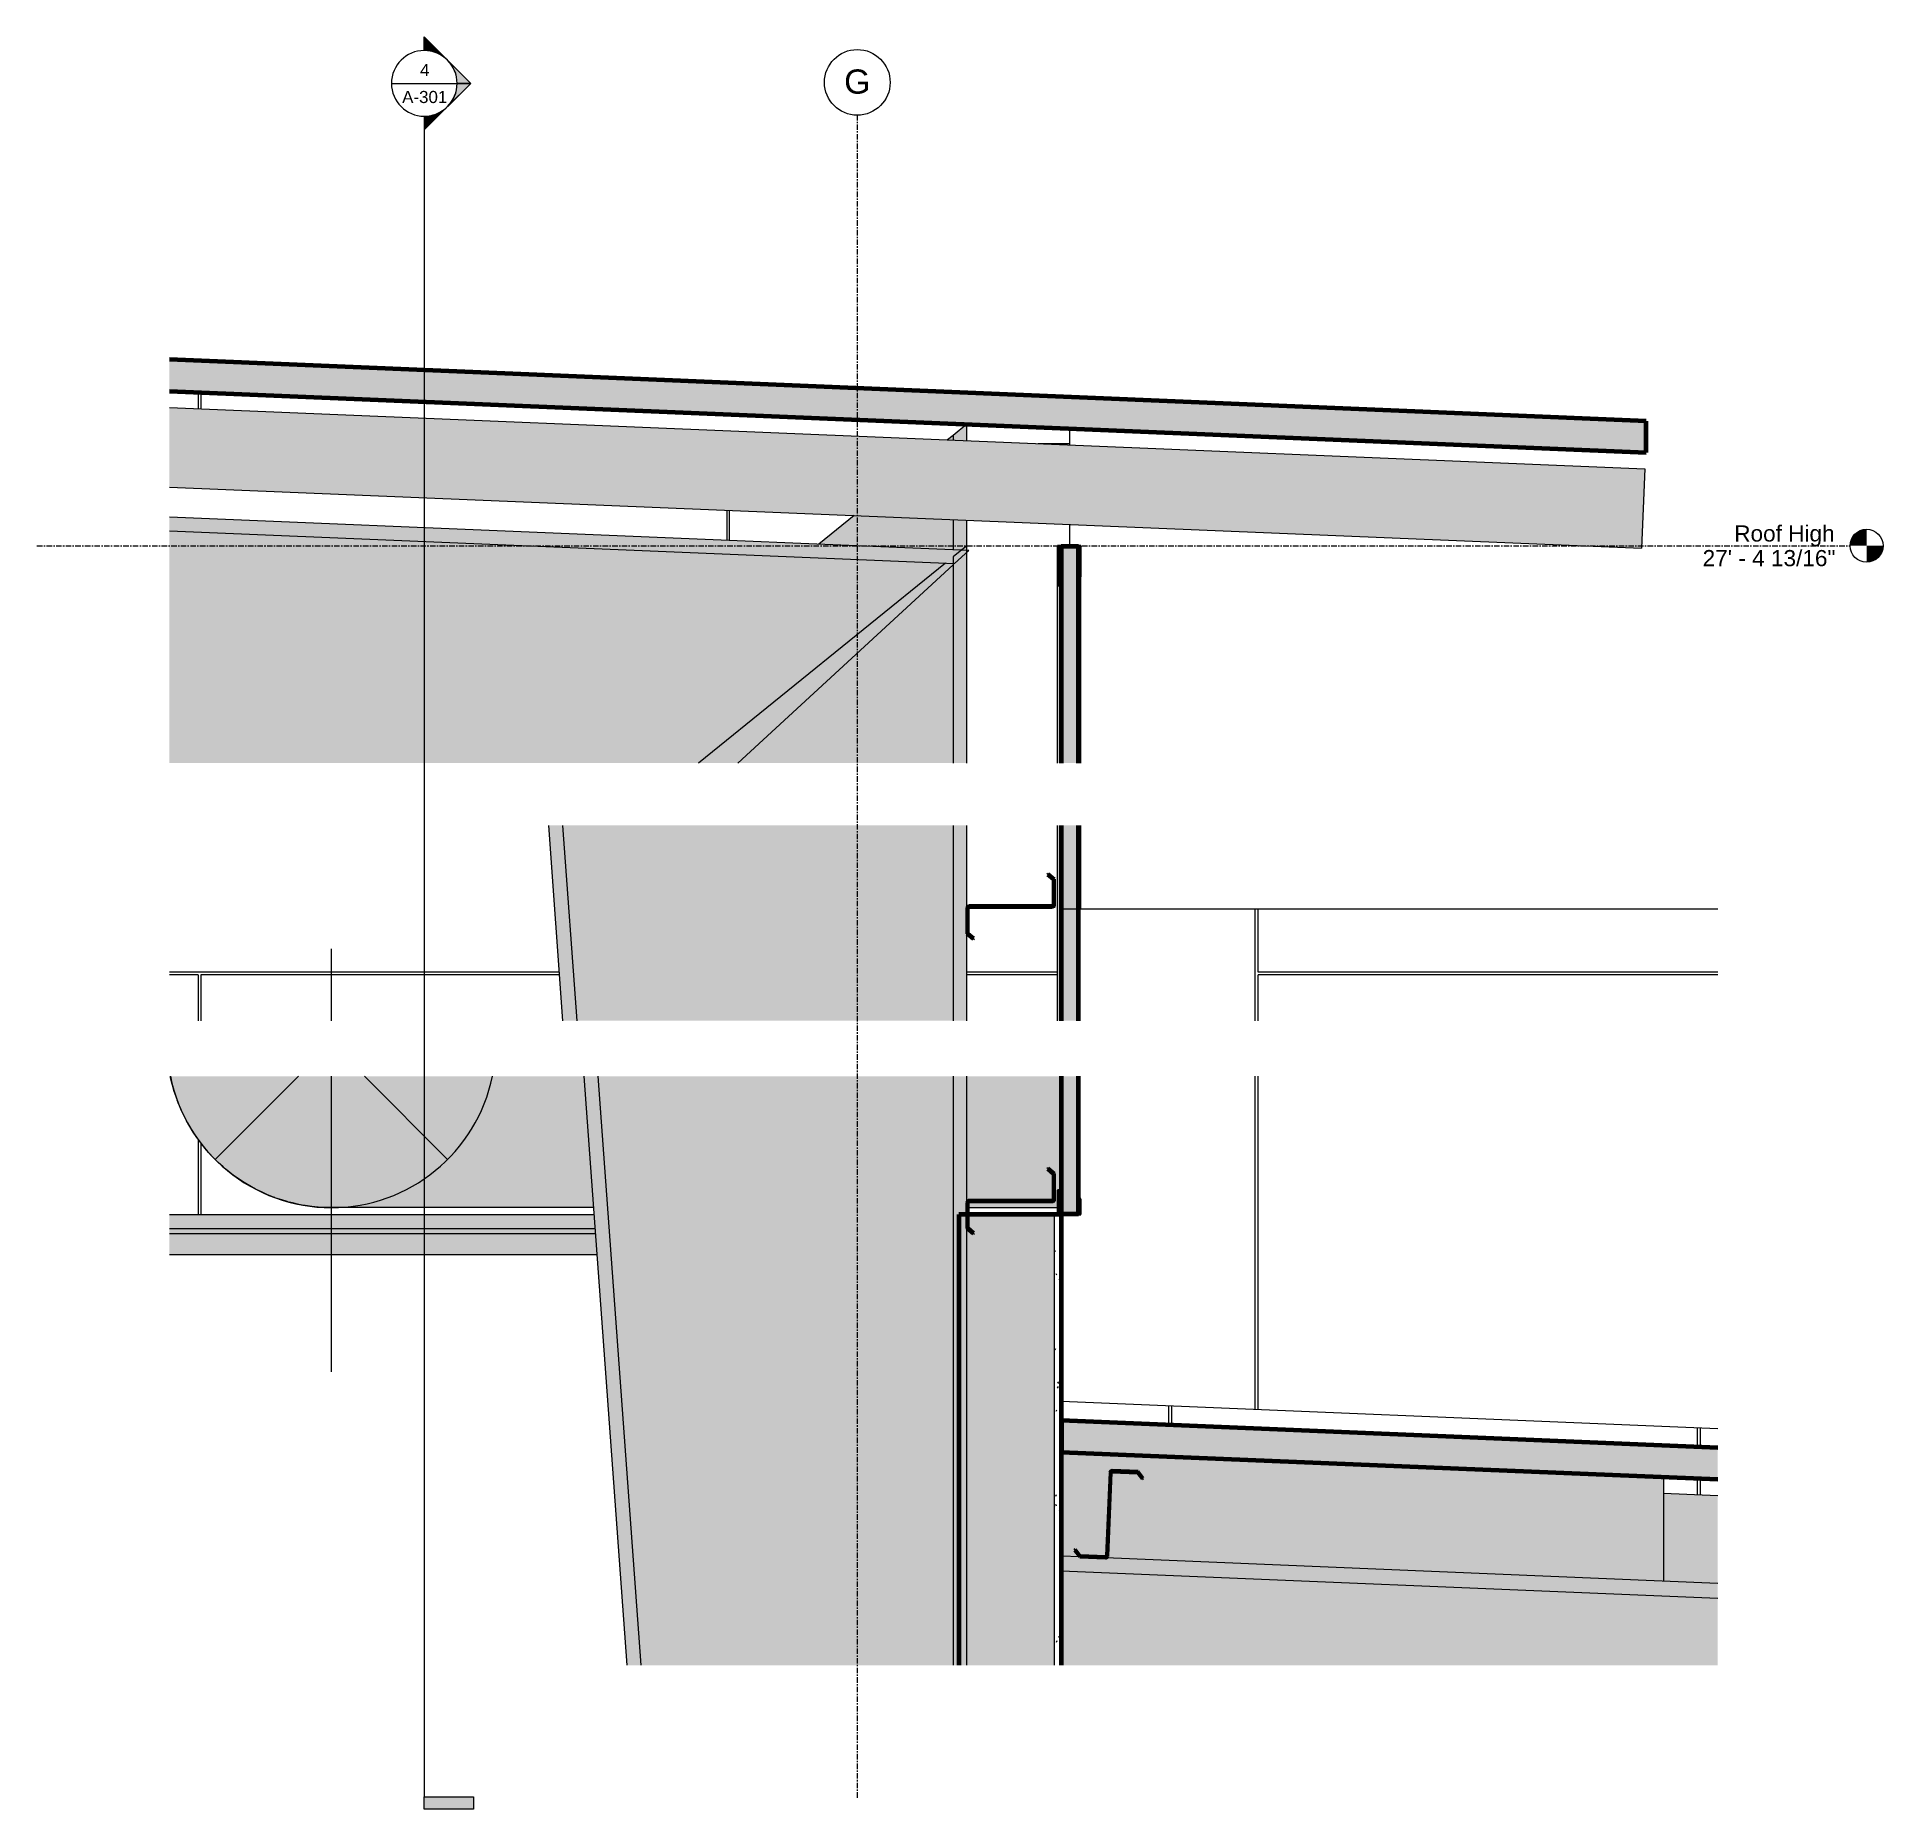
# Model space of a CAD drawing. Header units: inches. Extents: x 22763 to 23421, y 91 to 375.
# Drawn here: x 23252.1 to 23420.6, y 213.5 to 375.3 of the extents above; entities that cross this region are included whole.
import ezdxf

# ---------------------------------------------------------------- set-up
doc = ezdxf.new("R2010")
doc.units = ezdxf.units.IN
doc.header["$MEASUREMENT"] = 0
doc.linetypes.add('Grid Line 1_2_', pattern=[0.875, 0.5, -0.125, 0.125, -0.125])
for name, color, linetype, lineweight in [('A-FLOR-LEVL', 51, 'Continuous', 9), ('A-GLAZ-CWMG', 51, 'Continuous', 9), ('A-ROOF', 132, 'Continuous', 18), ('A-WALL', 113, 'Continuous', 18), ('A-WALL-PATT', 111, 'Continuous', 70), ('G-ANNO-SYMB', 111, 'Continuous', 9), ('I-WALL', 2, 'Continuous', 18), ('L-SITE-WALL', 31, 'Continuous', 18), ('M-HVAC-DUCT', 70, 'Continuous', 9), ('M-HVAC-DUCT-ANNO', 70, 'Continuous', 9), ('M-HVAC-DUCT-CNTR', 70, 'Continuous', 9), ('S-BEAM', 12, 'Continuous', 9), ('S-COLS', 52, 'Continuous', 9), ('S-GRID', 1, 'Continuous', 9), ('S-GRID-IDEN', 1, 'Continuous', 9)]:
    doc.layers.add(name, color=color, linetype=linetype, lineweight=lineweight)
doc.styles.add('Arial', font='arial.ttf', dxfattribs={"height": 1.475299})
doc.styles.add('Arial_2', font='arial.ttf', dxfattribs={"height": 2.212949})
doc.styles.add('Arial_3', font='arial.ttf', dxfattribs={"height": 1.106475})
pattern_1 = [(90, (22012.18, -723.5), (-193, -193), [48, -145]), (180, (22012.18, -723.5), (-2e-14, -193), [96.25, -96.75]), (270, (21915.93, -675.5), (-193, -193), [48, -145]), (180, (22012.18, -675.5), (-2e-14, -193), [96.25, -96.75]), (270, (21915.68, -675.5), (-193, -193), [48, -145]), (180, (21915.68, -675.5), (-2e-14, -193), [96.25, -96.75]), (90, (21819.43, -723.5), (-193, -193), [48, -145]), (180, (21915.68, -723.5), (-2e-14, -193), [96.25, -96.75]), (90, (21964.18, -675.25), (-193, -193), [48, -145]), (180, (22012.43, -675.25), (-2e-14, -193), [48.25, -144.75]), (180, (22012.43, -627.25), (-2e-14, -193), [48.25, -144.75]), (90, (21867.68, -675.25), (-193, -193), [48, -145]), (180, (21963.93, -675.25), (-2e-14, -193), [96.25, -96.75]), (270, (21963.93, -627.25), (-193, -193), [48, -145]), (180, (21963.93, -627.25), (-2e-14, -193), [96.25, -96.75]), (180, (21867.43, -675.25), (-2e-14, -193), [48, -145]), (270, (21867.43, -627.25), (-193, -193), [48, -145]), (180, (21867.43, -627.25), (-2e-14, -193), [48, -145]), (90, (22012.18, -627), (-193, -193), [48, -145]), (180, (22012.18, -627), (-2e-14, -193), [96.25, -96.75]), (270, (21915.93, -579), (-193, -193), [48, -145]), (180, (22012.18, -579), (-2e-14, -193), [96.25, -96.75]), (270, (21915.68, -579), (-193, -193), [48, -145]), (180, (21915.68, -579), (-2e-14, -193), [96.25, -96.75]), (270, (21819.43, -579), (-193, -193), [48, -145]), (180, (21915.68, -627), (-2e-14, -193), [96.25, -96.75]), (90, (21964.18, -578.75), (-193, -193), [48, -145]), (180, (22012.43, -578.75), (-2e-14, -193), [48.25, -144.75]), (180, (22012.43, -530.75), (-2e-14, -193), [48.25, -144.75]), (90, (21867.68, -578.75), (-193, -193), [48, -145]), (180, (21963.93, -578.75), (-2e-14, -193), [96.25, -96.75]), (270, (21963.93, -530.75), (-193, -193), [48, -145]), (180, (21963.93, -530.75), (-2e-14, -193), [96.25, -96.75]), (180, (21867.43, -578.75), (-2e-14, -193), [48, -145]), (270, (21867.43, -530.75), (-193, -193), [48, -145]), (180, (21867.43, -530.75), (-2e-14, -193), [48, -145])]
pattern_2 = [(45, (21892.158, 97.643), (-1.1879394, 1.1879394), []), (45, (21892.158, 99.443), (-1.1879394, 1.1879394), [])]
pattern_3 = [(0, (22784.43, 0.25), (-193, 193), [48, -145]), (90, (22784.43, 0.25), (-193, 1e-14), [96.25, -96.75]), (180, (22832.43, 96.5), (-193, 193), [48, -145]), (90, (22832.43, 0.25), (-193, 1e-14), [96.25, -96.75]), (180, (22832.43, 96.75), (-193, 193), [48, -145]), (90, (22832.43, 96.75), (-193, 1e-14), [96.25, -96.75]), (0, (22784.43, 193), (-193, 193), [48, -145]), (90, (22784.43, 96.75), (-193, 1e-14), [96.25, -96.75]), (0, (22832.68, 48.25), (-193, 193), [48, -145]), (90, (22832.68, 0), (-193, 1e-14), [48.25, -144.75]), (90, (22880.68, 0), (-193, 1e-14), [48.25, -144.75]), (0, (22832.68, 144.75), (-193, 193), [48, -145]), (90, (22832.68, 48.5), (-193, 1e-14), [96.25, -96.75]), (180, (22880.68, 48.5), (-193, 193), [48, -145]), (90, (22880.68, 48.5), (-193, 1e-14), [96.25, -96.75]), (90, (22832.68, 145), (-193, 1e-14), [48, -145]), (180, (22880.68, 145), (-193, 193), [48, -145]), (90, (22880.68, 145), (-193, 1e-14), [48, -145]), (0, (22880.93, 0.25), (-193, 193), [48, -145]), (90, (22880.93, 0.25), (-193, 1e-14), [96.25, -96.75]), (180, (22928.93, 96.5), (-193, 193), [48, -145]), (90, (22928.93, 0.25), (-193, 1e-14), [96.25, -96.75]), (180, (22928.93, 96.75), (-193, 193), [48, -145]), (90, (22928.93, 96.75), (-193, 1e-14), [96.25, -96.75]), (180, (22928.93, 193), (-193, 193), [48, -145]), (90, (22880.93, 96.75), (-193, 1e-14), [96.25, -96.75]), (0, (22929.18, 48.25), (-193, 193), [48, -145]), (90, (22929.18, 0), (-193, 1e-14), [48.25, -144.75]), (90, (22977.18, 0), (-193, 1e-14), [48.25, -144.75]), (0, (22929.18, 144.75), (-193, 193), [48, -145]), (90, (22929.18, 48.5), (-193, 1e-14), [96.25, -96.75]), (180, (22977.18, 48.5), (-193, 193), [48, -145]), (90, (22977.18, 48.5), (-193, 1e-14), [96.25, -96.75]), (90, (22929.18, 145), (-193, 1e-14), [48, -145]), (180, (22977.18, 145), (-193, 193), [48, -145]), (90, (22977.18, 145), (-193, 1e-14), [48, -145])]

msp = doc.modelspace()

# ---------------------------------------------------------------- texts
at = {"layer": 'A-FLOR-LEVL', "insert": (23416.2, 330.69), "char_height": 1.475, "width": 10.908, "attachment_point": 3, "line_spacing_factor": 0.938532, "style": 'Arial', "bg_fill": 3, "box_fill_scale": 1.25, "bg_fill_color": 0, "bg_fill_transparency": 0}
msp.add_mtext('Roof High', dxfattribs=at)
at = {"layer": 'G-ANNO-SYMB', "attachment_point": 2, "line_spacing_factor": 0.938532, "style": 'Arial_3'}
for s, insert, char_height, width in [('4', (23287.52, 372.81), 1.11, 1.026), ('A-301', (23287.52, 370.35), 1.106, 4.914)]:
    msp.add_mtext(s, dxfattribs=dict(at, insert=insert, char_height=char_height, width=width))

# ---------------------------------------------------------------- blocks, each defined once
blk = doc.blocks.new('Family7 - Family7-772884-Detail 4')
at = {"layer": 'S-BEAM'}
blk.add_hatch(color=256, dxfattribs=at).paths.add_polyline_path([(22358.93, 327.21), (22360.24, 328.4), (22287.27, 331.44), (22287.27, 330.19), (22357.92, 327.25)], flags=0)
h = blk.add_hatch(color=256, dxfattribs=at)
edge = h.paths.add_edge_path(flags=0)
edge.add_line((22339.14, 308.99), (22358.8, 327.08))
edge.add_line((22358.8, 327.08), (22358.8, 327.21))
edge.add_line((22358.8, 327.21), (22287.27, 330.19))
edge.add_line((22287.27, 330.19), (22287.27, 321.9))
edge.add_line((22287.27, 321.9), (22287.27, 308.99))
for p, q in [((22360.24, 328.4), (22287.27, 331.44)), ((22287.27, 330.19), (22358.93, 327.21)), ((22339.14, 308.99), (22358.8, 327.08)), ((22358.93, 327.21), (22360.24, 328.4))]:
    blk.add_line(p, q, dxfattribs=at)
blk = doc.blocks.new('Dimension Lumber - 2x8-835529-Detail 4')
at = {"layer": 'S-BEAM'}
blk.add_hatch(color=256, dxfattribs=at).paths.add_polyline_path([(22421.63, 328.6), (22421.93, 335.84), (22287.27, 341.45), (22287.27, 334.19), (22417.61, 328.76)], flags=0)
for p, q in [((22287.27, 341.45), (22421.93, 335.84)), ((22421.93, 335.84), (22421.63, 328.6)), ((22287.27, 334.19), (22421.63, 328.6))]:
    blk.add_line(p, q, dxfattribs=at)
blk = doc.blocks.new('Rectangular Mullion - Profile_Polycarbonate_Upper and left-839480-Detail 4')
at = {"layer": 'A-GLAZ-CWMG'}
blk.add_hatch(color=256, dxfattribs=at).paths.add_polyline_path([(22368.67, 325.2), (22368.67, 325.45), (22368.6, 325.45), (22368.6, 325.27), (22368.37, 325.27), (22368.37, 328.76), (22370.38, 328.76), (22370.38, 326.05), (22370.31, 326.05), (22370.31, 325.99), (22370.44, 325.99), (22370.44, 328.83), (22368.31, 328.83), (22368.31, 325.2)], flags=0)
at = {"layer": 'A-GLAZ-CWMG', "lineweight": 30}
for p, q in [((22368.31, 328.83), (22368.31, 325.2)), ((22370.44, 328.83), (22368.31, 328.83)), ((22368.37, 325.27), (22368.37, 328.76)), ((22368.37, 328.76), (22370.38, 328.76)), ((22370.38, 328.76), (22370.38, 326.05)), ((22370.44, 325.99), (22370.44, 328.83)), ((22368.31, 325.2), (22368.67, 325.2)), ((22368.6, 325.27), (22368.37, 325.27)), ((22368.67, 325.45), (22368.6, 325.45)), ((22368.6, 325.45), (22368.6, 325.27)), ((22368.67, 325.2), (22368.67, 325.45)), ((22370.38, 326.05), (22370.31, 326.05)), ((22370.31, 326.05), (22370.31, 325.99)), ((22370.31, 325.99), (22370.44, 325.99))]:
    blk.add_line(p, q, dxfattribs=at)
blk = doc.blocks.new('Rectangular Mullion - Profile_Polycarbonate_right-752683-Detail 4')
at = {"layer": 'A-GLAZ-CWMG'}
h = blk.add_hatch(color=256, dxfattribs=at)
edge = h.paths.add_edge_path(flags=0)
edge.add_line((22368.37, 308.99), (22368.67, 308.99))
edge.add_line((22368.67, 308.99), (22368.67, 325.2))
edge.add_line((22368.67, 325.2), (22368.31, 325.2))
edge.add_line((22368.31, 325.2), (22368.31, 308.99))
h.paths.add_polyline_path([(22368.37, 325.27), (22368.6, 325.27), (22368.6, 325.45), (22368.67, 325.45), (22368.67, 328.76), (22368.37, 328.76), (22368.37, 325.5)], flags=0)
h = blk.add_hatch(color=256, dxfattribs=at)
edge = h.paths.add_edge_path(flags=0)
edge.add_line((22368.94, 308.99), (22370.31, 308.99))
edge.add_line((22370.31, 308.99), (22370.31, 328.76))
edge.add_line((22370.31, 328.76), (22370.24, 328.76))
edge.add_line((22370.24, 328.76), (22370.24, 308.99))
edge.add_line((22370.24, 308.99), (22368.67, 308.99))
edge.add_line((22368.67, 308.99), (22368.67, 308.99))
blk.add_hatch(color=256, dxfattribs=at).paths.add_polyline_path([(22370.24, 308.99), (22370.24, 328.76), (22368.67, 328.76), (22368.67, 308.99), (22368.89, 308.99)], flags=0)
h = blk.add_hatch(color=256, dxfattribs=at)
edge = h.paths.add_edge_path(flags=0)
edge.add_line((22370.44, 308.99), (22370.44, 325.99))
edge.add_line((22370.44, 325.99), (22370.31, 325.99))
edge.add_line((22370.31, 325.99), (22370.31, 308.99))
edge.add_line((22370.31, 308.99), (22370.38, 308.99))
h.paths.add_polyline_path([(22370.38, 326.05), (22370.38, 328.76), (22370.31, 328.76), (22370.31, 326.05)], flags=0)
for p, q in [((22368.67, 325.45), (22368.67, 328.76)), ((22370.31, 326.05), (22370.31, 328.76)), ((22368.31, 308.99), (22368.31, 325.2)), ((22368.67, 325.2), (22368.67, 325.45)), ((22368.67, 308.99), (22368.67, 325.2)), ((22370.31, 308.99), (22370.31, 325.99)), ((22370.44, 308.99), (22370.44, 325.99))]:
    blk.add_line(p, q, dxfattribs=at)
blk = doc.blocks.new('Girt_Z - 8_D-757207-Detail 4')
at = {"layer": 'S-BEAM'}
h = blk.add_hatch(dxfattribs=at)
h.set_pattern_fill('FP_10', color=256, style=0, pattern_type=2)
h.set_pattern_definition(pattern_2)
h.paths.add_polyline_path([(22360.63, 292.91), (22360.7, 293), (22360.16, 293.45), (22360.16, 295.77), (22360.19, 295.82), (22360.24, 295.84), (22367.87, 295.84), (22368, 295.9), (22368.05, 296.03), (22368.05, 298.4), (22367.48, 298.88), (22367.41, 298.79), (22367.94, 298.35), (22367.94, 296.02), (22367.92, 295.97), (22367.87, 295.95), (22360.24, 295.95), (22360.11, 295.9), (22360.05, 295.76), (22360.05, 293.4)], flags=0)
at = {"layer": 'S-BEAM', "lineweight": 50}
for p, q in [((22367.48, 298.88), (22367.41, 298.79)), ((22367.41, 298.79), (22367.94, 298.35)), ((22368.05, 298.4), (22367.48, 298.88)), ((22367.94, 298.35), (22367.94, 296.02)), ((22368.05, 296.03), (22368.05, 298.4)), ((22360.05, 295.76), (22360.05, 293.4)), ((22360.16, 293.45), (22360.16, 295.77)), ((22367.87, 295.95), (22360.24, 295.95)), ((22360.24, 295.84), (22367.87, 295.84)), ((22360.05, 293.4), (22360.63, 292.91)), ((22360.7, 293), (22360.16, 293.45)), ((22360.63, 292.91), (22360.7, 293))]:
    blk.add_line(p, q, dxfattribs=at)
for centre, radius, start, end in [((22360.24, 295.76), 0.188, 90, 180), ((22360.24, 295.76), 0.0782, 90, 177.8773), ((22367.87, 296.03), 0.188, 270, 0), ((22367.87, 296.03), 0.0782, 270, 356.9576)]:
    blk.add_arc(centre, radius, start, end, dxfattribs=at)
blk = doc.blocks.new('Rectangular Mullion - Profile_Polycarbonate_right-V9-Detail 4')
at = {"layer": 'A-GLAZ-CWMG'}
for points in [[(22368.67, 285.47), (22368.67, 303.3), (22368.31, 303.3), (22368.31, 285.47), (22368.57, 285.47)], [(22368.67, 285.47), (22368.68, 285.47), (22368.68, 295.65), (22370.24, 295.65), (22370.24, 303.3), (22368.67, 303.3), (22368.67, 294.38)], [(22370.24, 295.65), (22370.31, 295.65), (22370.31, 303.3), (22370.24, 303.3), (22370.24, 299.1)], [(22370.31, 295.65), (22370.44, 295.65), (22370.44, 303.3), (22370.31, 303.3)]]:
    blk.add_hatch(color=256, dxfattribs=at).paths.add_polyline_path(points, flags=0)
for p, q in [((22368.31, 285.47), (22368.31, 303.3)), ((22368.67, 285.47), (22368.67, 303.3)), ((22370.31, 295.65), (22370.31, 303.3)), ((22370.44, 295.65), (22370.44, 303.3))]:
    blk.add_line(p, q, dxfattribs=at)
blk = doc.blocks.new('W-Wide Flange - W21X166-782557-Detail 4')
at = {"layer": 'S-BEAM'}
for points in [[(22428.58, 232.74), (22428.58, 233.05), (22428.58, 234.1), (22368.68, 236.6), (22368.68, 235.24), (22410.92, 233.48)], [(22428.58, 231.85), (22428.58, 232.74), (22368.68, 235.23), (22368.68, 234.34), (22423.93, 232.04)], [(22375.59, 226.63), (22428.58, 226.63), (22428.58, 231.85), (22368.68, 234.34), (22368.68, 226.63)]]:
    blk.add_hatch(color=256, dxfattribs=at).paths.add_polyline_path(points, flags=0)
for p, q in [((22370.35, 236.53), (22368.68, 236.6)), ((22428.58, 234.1), (22372.71, 236.43)), ((22428.58, 232.74), (22368.68, 235.24))]:
    blk.add_line(p, q, dxfattribs=at)
blk = doc.blocks.new('Girt_Z - 8_D-790721-Detail 4')
at = {"layer": 'S-BEAM'}
for points in [[(22287.27, 271.91), (22287.27, 271.92), (22287.27, 271.92)], [(22287.27, 271.47), (22287.27, 271.47), (22287.27, 271.89)], [(22287.27, 269.14), (22287.27, 269.14), (22287.27, 269.3)], [(22325.12, 266.52), (22326.13, 266.52), (22326.04, 267.77), (22287.27, 267.77), (22287.27, 266.52), (22322.59, 266.52)], [(22326.02, 266.03), (22326.17, 266.03), (22326.13, 266.52), (22287.27, 266.52), (22287.27, 266.03), (22325.97, 266.03)]]:
    blk.add_hatch(color=256, dxfattribs=at).paths.add_polyline_path(points, flags=0)
for p, q in [((22287.27, 266.52), (22326.13, 266.52)), ((22326.17, 266.03), (22287.27, 266.03))]:
    blk.add_line(p, q, dxfattribs=at)
blk = doc.blocks.new('Girt_Z - 8_D-V10-Detail 4')
at = {"layer": 'S-BEAM'}
h = blk.add_hatch(dxfattribs=at)
h.set_pattern_fill('FP_10', color=256, style=0, pattern_type=2)
h.set_pattern_definition(pattern_2)
h.paths.add_polyline_path([(22360.63, 266.03), (22360.7, 266.12), (22360.16, 266.57), (22360.16, 268.89), (22360.19, 268.94), (22360.24, 268.96), (22367.87, 268.96), (22368, 269.02), (22368.05, 269.15), (22368.05, 271.52), (22367.48, 272), (22367.41, 271.91), (22367.94, 271.47), (22367.94, 269.14), (22367.92, 269.09), (22367.87, 269.07), (22360.24, 269.07), (22360.11, 269.02), (22360.05, 268.88), (22360.05, 266.52)], flags=0)
at = {"layer": 'S-BEAM', "lineweight": 50}
for p, q in [((22367.48, 272), (22367.41, 271.91)), ((22367.41, 271.91), (22367.94, 271.47)), ((22368.05, 271.52), (22367.48, 272)), ((22367.94, 271.47), (22367.94, 269.14)), ((22368.05, 269.15), (22368.05, 271.52)), ((22360.05, 268.88), (22360.05, 266.52)), ((22360.16, 266.57), (22360.16, 268.89)), ((22367.87, 269.07), (22360.24, 269.07)), ((22360.24, 268.96), (22367.87, 268.96)), ((22360.05, 266.52), (22360.63, 266.03)), ((22360.7, 266.12), (22360.16, 266.57)), ((22360.63, 266.03), (22360.7, 266.12))]:
    blk.add_line(p, q, dxfattribs=at)
for centre, radius, start, end in [((22360.24, 268.88), 0.188, 90, 180), ((22360.24, 268.88), 0.0782, 90, 177.8773), ((22367.87, 269.15), 0.188, 270, 0), ((22367.87, 269.15), 0.0782, 270, 356.9576)]:
    blk.add_arc(centre, radius, start, end, dxfattribs=at)
blk = doc.blocks.new('Round Elbow - 1_5 D-363045-Detail 4')
at = {"layer": 'M-HVAC-DUCT'}
blk.add_hatch(color=256, dxfattribs=at).paths.add_polyline_path([(22302.3, 268.41), (22325.99, 268.41), (22325.12, 280.4), (22316.74, 280.4), (22316.54, 279.52), (22316.15, 278.27), (22315.64, 277.05), (22315.04, 275.91), (22314.34, 274.8), (22313.54, 273.77), (22312.66, 272.8), (22311.69, 271.92), (22310.65, 271.12), (22309.55, 270.42), (22308.39, 269.81), (22307.14, 269.3), (22305.93, 268.92), (22304.66, 268.64), (22303.36, 268.46), (22302.18, 268.41)], flags=0)
h = blk.add_hatch(color=256, dxfattribs=at)
h.paths.add_polyline_path([(22302.05, 268.41), (22303.36, 268.46), (22304.7, 268.64), (22305.94, 268.92), (22307.18, 269.31), (22308.39, 269.81), (22309.55, 270.42), (22310.66, 271.12), (22311.7, 271.92), (22311.69, 271.92), (22310.64, 271.11), (22309.55, 270.42), (22308.39, 269.81), (22307.14, 269.3), (22305.93, 268.92), (22304.66, 268.64), (22303.36, 268.46), (22302.72, 268.44)], flags=0)
h.paths.add_polyline_path([(22302.03, 268.41), (22300.75, 268.46), (22299.45, 268.64), (22298.17, 268.92), (22296.92, 269.31), (22295.71, 269.81), (22295.72, 269.81), (22296.92, 269.31), (22298.17, 268.92), (22299.45, 268.64), (22300.75, 268.46), (22301.79, 268.42)], flags=0)
h.paths.add_polyline_path([(22294.48, 270.46), (22293.44, 271.13), (22292.41, 271.92), (22292.41, 271.92), (22293.45, 271.12)], flags=0)
h.paths.add_polyline_path([(22312.72, 272.87), (22313.55, 273.77), (22314.34, 274.81), (22315.04, 275.91), (22315.65, 277.07), (22315.64, 277.05), (22315.04, 275.91), (22314.34, 274.8), (22313.54, 273.77), (22313.47, 273.69)], flags=0)
h.paths.add_polyline_path([(22291.14, 273.14), (22290.56, 273.77), (22289.76, 274.81), (22289.06, 275.91), (22288.46, 277.07), (22287.96, 278.28), (22287.56, 279.53), (22287.56, 279.52), (22287.96, 278.27), (22288.46, 277.06), (22289.06, 275.91), (22289.77, 274.8), (22290.56, 273.77), (22290.63, 273.69)], flags=0)
at = {"layer": 'M-HVAC-DUCT', "flags": 128}
for points in [[(22287.55, 279.57), (22287.52, 279.68), (22287.38, 280.27), (22287.36, 280.4)], [(22287.94, 278.33), (22287.87, 278.54), (22287.68, 279.11), (22287.58, 279.46)], [(22288.44, 277.12), (22288.3, 277.42), (22288.07, 277.97), (22287.98, 278.22)], [(22291.41, 272.84), (22291.29, 272.96), (22290.88, 273.4), (22290.49, 273.85), (22290.12, 274.32), (22289.76, 274.8), (22289.43, 275.3), (22289.12, 275.81), (22288.82, 276.34), (22288.55, 276.87), (22288.48, 277.03)], [(22292.36, 271.96), (22292.16, 272.13), (22291.72, 272.53), (22291.5, 272.75)], [(22296.88, 269.33), (22296.77, 269.37), (22296.21, 269.59), (22295.66, 269.84), (22295.13, 270.1), (22294.6, 270.39), (22294.09, 270.7), (22293.58, 271.03), (22293.09, 271.38), (22292.62, 271.74), (22292.46, 271.88)], [(22298.12, 268.94), (22297.91, 268.99), (22297.33, 269.17), (22296.99, 269.29)], [(22299.38, 268.65), (22299.07, 268.71), (22298.49, 268.84), (22298.23, 268.91)], [(22302.05, 268.41), (22301.45, 268.42), (22300.85, 268.46), (22300.26, 268.52), (22299.66, 268.6), (22299.5, 268.63)], [(22325.99, 268.41), (22324.69, 268.41), (22323.15, 268.41), (22321.64, 268.41), (22320.18, 268.41), (22318.76, 268.41), (22317.38, 268.41), (22316.05, 268.41), (22314.77, 268.41), (22313.54, 268.41), (22312.37, 268.41), (22311.25, 268.41), (22310.19, 268.41), (22309.19, 268.41), (22308.24, 268.41), (22307.36, 268.41), (22306.55, 268.41), (22305.8, 268.41), (22305.11, 268.41), (22304.49, 268.41), (22303.94, 268.41), (22303.46, 268.41), (22303.05, 268.41), (22302.71, 268.41), (22302.44, 268.41), (22302.24, 268.41), (22302.11, 268.41), (22302.06, 268.41), (22302.05, 268.41)]]:
    blk.add_lwpolyline(points, dxfattribs=at)
blk = doc.blocks.new('Rectangular Mullion - Profile_Polycarbonate_Lower-839481-Detail 4')
at = {"layer": 'A-GLAZ-CWMG'}
blk.add_hatch(color=256, dxfattribs=at).paths.add_polyline_path([(22368.96, 267.77), (22370.44, 267.77), (22370.44, 269.22), (22370.31, 269.22), (22370.31, 269.16), (22370.38, 269.16), (22370.38, 267.83), (22368.37, 267.83), (22368.37, 269.95), (22368.6, 269.95), (22368.6, 269.76), (22368.67, 269.76), (22368.67, 270.01), (22368.31, 270.01), (22368.31, 267.77)], flags=0)
at = {"layer": 'A-GLAZ-CWMG', "lineweight": 30}
for p, q in [((22368.31, 270.01), (22368.31, 267.77)), ((22368.67, 270.01), (22368.31, 270.01)), ((22368.37, 267.83), (22368.37, 269.95)), ((22368.37, 269.95), (22368.6, 269.95)), ((22368.6, 269.95), (22368.6, 269.76)), ((22368.6, 269.76), (22368.67, 269.76)), ((22368.67, 269.76), (22368.67, 270.01)), ((22370.44, 269.22), (22370.31, 269.22)), ((22370.31, 269.22), (22370.31, 269.16)), ((22370.31, 269.16), (22370.38, 269.16)), ((22370.38, 269.16), (22370.38, 267.83)), ((22370.44, 267.77), (22370.44, 269.22)), ((22368.31, 267.77), (22370.44, 267.77)), ((22370.38, 267.83), (22368.37, 267.83))]:
    blk.add_line(p, q, dxfattribs=at)
blk = doc.blocks.new('Rectangular Mullion - Profile_Polycarbonate_right-V11-Detail 4')
at = {"layer": 'A-GLAZ-CWMG'}
for points in [[(22368.67, 267.83), (22368.66, 268.41), (22368.37, 268.41), (22368.37, 267.83), (22368.67, 267.83)], [(22368.67, 267.83), (22368.67, 267.83), (22368.67, 268.41)], [(22368.68, 267.83), (22368.68, 268.41), (22368.67, 268.41), (22368.67, 267.83)]]:
    blk.add_hatch(color=256, dxfattribs=at).paths.add_polyline_path(points, flags=0)
blk.add_line((22368.67, 267.83), (22368.67, 268.41), dxfattribs=at)
blk = doc.blocks.new('Rectangular Mullion - Profile_Polycarbonate_Upper and left-750928-Detail 4')
at = {"layer": 'A-GLAZ-CWMG'}
blk.add_hatch(color=256, dxfattribs=at).paths.add_polyline_path([(22287.27, 264.14), (22326.3, 264.14), (22326.17, 266.03), (22287.27, 266.03)], flags=0)
blk.add_line((22287.27, 264.14), (22326.3, 264.14), dxfattribs=at)
blk = doc.blocks.new('Girt_Z - 8_D-834023-Detail 4')
at = {"layer": 'S-BEAM'}
blk.add_hatch(color=256, dxfattribs=at).paths.add_polyline_path([(22372.71, 236.43), (22372.85, 236.48), (22372.91, 236.61), (22373.23, 244.23), (22373.25, 244.28), (22373.3, 244.3), (22375.62, 244.21), (22376.05, 243.65), (22376.13, 243.72), (22375.68, 244.31), (22373.31, 244.41), (22373.18, 244.36), (22373.12, 244.23), (22372.8, 236.61), (22372.78, 236.56), (22372.72, 236.54), (22370.4, 236.63), (22369.98, 237.19), (22369.89, 237.12), (22370.35, 236.53)], flags=0)
at = {"layer": 'S-BEAM', "lineweight": 50}
for p, q in [((22375.68, 244.31), (22373.31, 244.41)), ((22373.12, 244.23), (22372.8, 236.61)), ((22372.91, 236.61), (22373.23, 244.23)), ((22373.3, 244.3), (22375.62, 244.21)), ((22375.62, 244.21), (22376.05, 243.65)), ((22376.13, 243.72), (22375.68, 244.31)), ((22376.05, 243.65), (22376.13, 243.72)), ((22369.98, 237.19), (22369.89, 237.12)), ((22369.89, 237.12), (22370.35, 236.53)), ((22370.4, 236.63), (22369.98, 237.19)), ((22370.35, 236.53), (22372.71, 236.43)), ((22372.72, 236.54), (22370.4, 236.63))]:
    blk.add_line(p, q, dxfattribs=at)
for centre, radius, start, end in [((22373.3, 244.22), 0.187, 87.6141, 177.6141), ((22373.3, 244.22), 0.0782, 89.7368, 177.6141), ((22372.72, 236.62), 0.188, 267.6141, 357.6141), ((22372.72, 236.62), 0.0782, 270.6564, 357.6141)]:
    blk.add_arc(centre, radius, start, end, dxfattribs=at)
blk = doc.blocks.new('Grid - Grid Head - Circle-14747-Detail 4')
at = {"layer": 'S-GRID-IDEN'}
blk.add_circle((22350.05, 371.13), 3, dxfattribs=at)
blk = doc.blocks.new('Level - Level Head - Circle-15001-Detail 4')
at = {"layer": 'A-FLOR-LEVL'}
h = blk.add_hatch(color=256, dxfattribs=at)
edge = h.paths.add_edge_path(flags=0)
edge.add_line((22442.17, 328.83), (22440.67, 328.83))
edge.add_arc((22442.17, 328.83), 1.5, 90, 180, ccw=False)
edge.add_line((22442.17, 330.33), (22442.17, 328.83))
h = blk.add_hatch(color=256, dxfattribs=at)
edge = h.paths.add_edge_path(flags=0)
edge.add_line((22442.17, 327.33), (22442.17, 328.83))
edge.add_line((22442.17, 328.83), (22443.67, 328.83))
edge.add_arc((22442.17, 328.83), 1.5, -90, 0, ccw=False)
blk.add_circle((22442.17, 328.83), 1.5, dxfattribs=at)
blk = doc.blocks.new('Section - 3_32_ x 3_8_-18514-Detail 4')
at = {"layer": 'G-ANNO-SYMB'}
blk.add_hatch(color=256, dxfattribs=at).paths.add_polyline_path([(22315.03, 214.63), (22310.53, 214.63), (22310.53, 213.51), (22315.03, 213.51)], flags=0)
for p, q in [((22310.53, 213.51), (22310.53, 214.63)), ((22310.53, 214.63), (22315.03, 214.63)), ((22315.03, 214.63), (22315.03, 213.51)), ((22315.03, 213.51), (22310.53, 213.51))]:
    blk.add_line(p, q, dxfattribs=at)
blk = doc.blocks.new('Section - Section Head - Filled-1526-Detail 4')
at = {"layer": 'G-ANNO-SYMB'}
h = blk.add_hatch(color=256, dxfattribs=at)
edge = h.paths.add_edge_path(flags=0)
edge.add_arc((22310.53, 371.04), 3, 47.9216, 90)
edge.add_line((22310.53, 374.04), (22310.53, 375.28))
edge.add_line((22310.53, 375.28), (22312.54, 373.27))
h = blk.add_hatch(color=256, dxfattribs=at)
edge = h.paths.add_edge_path(flags=0)
edge.add_line((22312.65, 373.16), (22314.77, 371.04))
edge.add_line((22314.77, 371.04), (22313.53, 371.04))
edge.add_arc((22310.53, 371.04), 3, 0, 45)
h = blk.add_hatch(color=256, dxfattribs=at)
edge = h.paths.add_edge_path(flags=0)
edge.add_arc((22310.53, 371.04), 3, 315, 360)
edge.add_line((22313.53, 371.04), (22314.77, 371.04))
edge.add_line((22314.77, 371.04), (22312.65, 368.92))
h = blk.add_hatch(color=256, dxfattribs=at)
edge = h.paths.add_edge_path(flags=0)
edge.add_line((22312.54, 368.81), (22310.53, 366.79))
edge.add_line((22310.53, 366.79), (22310.53, 368.03))
edge.add_arc((22310.53, 371.04), 3, 270, 312.0784)
for p, q in [((22314.77, 371.04), (22310.53, 375.28)), ((22310.53, 374.04), (22310.53, 375.28)), ((22312.54, 373.27), (22310.53, 375.28)), ((22310.53, 375.28), (22310.53, 374.04)), ((22314.77, 371.04), (22312.65, 373.16)), ((22314.77, 371.04), (22310.53, 366.79)), ((22312.65, 368.92), (22314.77, 371.04)), ((22313.53, 371.04), (22314.77, 371.04)), ((22314.77, 371.04), (22313.53, 371.04)), ((22310.53, 366.79), (22312.54, 368.81)), ((22310.53, 368.04), (22310.53, 366.79)), ((22310.53, 368.03), (22310.53, 366.79))]:
    blk.add_line(p, q, dxfattribs=at)
for start, end in [(90, 270), (270, 90), (47.9216, 90), (0, 45), (315, 0), (270, 312.0784)]:
    blk.add_arc((22310.53, 371.04), 3, start, end, dxfattribs=at)

# ---------------------------------------------------------------- hatches: boundary and pattern name
at = {"layer": 'A-ROOF'}
for points in [[(23399, 337.34), (23399, 340.21), (23264.22, 345.83), (23264.22, 342.95), (23334.88, 340.01)], [(23405.53, 243.61), (23405.53, 246.49), (23345.63, 248.98), (23345.63, 246.1), (23387.87, 244.34)]]:
    msp.add_hatch(color=256, dxfattribs=at).paths.add_polyline_path(points, flags=0)
at = {"layer": 'A-WALL', "lineweight": 9, "transparency": 33554649}
for points in [[(23347.19, 308.99), (23347.19, 328.76), (23345.62, 328.76), (23345.62, 308.99), (23345.85, 308.99)], [(23347.19, 267.83), (23347.19, 280.4), (23345.62, 280.4), (23345.62, 267.83), (23345.92, 267.83)]]:
    msp.add_hatch(color=256, dxfattribs=at).paths.add_polyline_path(points, flags=0)
h = msp.add_hatch(color=256, dxfattribs=at)
edge = h.paths.add_edge_path(flags=0)
edge.add_line((23347.19, 285.47), (23347.19, 303.3))
edge.add_line((23347.19, 303.3), (23345.62, 303.3))
edge.add_line((23345.62, 303.3), (23345.62, 285.47))
at = {"layer": 'A-WALL-PATT', "lineweight": 9}
h = msp.add_hatch(dxfattribs=at)
h.set_pattern_fill('FP_9', color=256, style=0, pattern_type=2)
h.set_pattern_definition(pattern_1)
h.paths.add_polyline_path([(23345.26, 308.99), (23345.26, 328.83), (23346.41, 328.83), (23346.41, 330.77), (23337.01, 331.16), (23337.01, 328.41), (23337.19, 328.4), (23337.01, 328.23), (23337.01, 308.99)], flags=0)
h.paths.add_polyline_path([(23323.49, 328.97), (23326.72, 331.59), (23264.22, 334.19), (23264.22, 331.44), (23298.82, 330)], flags=0)
h.paths.add_polyline_path([(23346.41, 338.03), (23346.41, 339.53), (23337.01, 339.92), (23337.01, 338.42), (23343.95, 338.13)], flags=0)
h.paths.add_polyline_path([(23335.24, 338.49), (23337, 339.92), (23264.22, 342.95), (23264.22, 341.45), (23335.24, 338.49)], flags=0)
h = msp.add_hatch(dxfattribs=at)
h.set_pattern_fill('FP_9', color=256, style=0, pattern_type=2)
h.set_pattern_definition(pattern_1)
edge = h.paths.add_edge_path(flags=0)
edge.add_line((23300.14, 285.47), (23298.84, 303.3))
edge.add_line((23298.84, 303.3), (23264.22, 303.3))
edge.add_line((23264.22, 303.3), (23264.22, 285.47))
h.paths.add_polyline_path([(23345.26, 285.47), (23345.26, 303.3), (23337.01, 303.3), (23337.01, 295.77), (23337.06, 295.9), (23337.19, 295.95), (23344.82, 295.95), (23344.87, 295.97), (23344.9, 296.03), (23344.9, 298.35), (23344.36, 298.79), (23344.43, 298.88), (23345, 298.4), (23345, 296.02), (23344.95, 295.9), (23344.82, 295.84), (23337.19, 295.84), (23337.14, 295.82), (23337.11, 295.76), (23337.11, 293.45), (23337.65, 293), (23337.58, 292.91), (23337.01, 293.4), (23337.01, 285.47)], flags=0)
h = msp.add_hatch(dxfattribs=at)
h.set_pattern_fill('FP_11', color=256, style=0, pattern_type=2)
h.set_pattern_definition(pattern_3)
edge = h.paths.add_edge_path(flags=0)
edge.add_line((23347.19, 285.47), (23347.19, 295.65))
edge.add_line((23347.19, 295.65), (23345.63, 295.65))
edge.add_line((23345.63, 295.65), (23345.63, 285.47))
h = msp.add_hatch(dxfattribs=at)
h.set_pattern_fill('FP_11', color=256, style=0, pattern_type=2)
h.set_pattern_definition(pattern_3)
edge = h.paths.add_edge_path(flags=0)
edge.add_line((23405.53, 285.47), (23405.53, 295.65))
edge.add_line((23405.53, 295.65), (23347.19, 295.65))
edge.add_line((23347.19, 295.65), (23347.19, 285.47))
h = msp.add_hatch(dxfattribs=at)
h.set_pattern_fill('FP_9', color=256, style=0, pattern_type=2)
h.set_pattern_definition(pattern_1)
h.paths.add_polyline_path([(23345, 267.77), (23345.26, 267.77), (23345.26, 268.41), (23337.11, 268.41), (23337.11, 267.77), (23343.71, 267.77)], flags=0)
h.paths.add_polyline_path([(23264.22, 267.77), (23302.99, 267.77), (23302.94, 268.41), (23278.98, 268.41), (23277.68, 268.47), (23276.4, 268.64), (23275.12, 268.92), (23273.87, 269.31), (23272.66, 269.81), (23271.5, 270.42), (23270.4, 271.12), (23269.36, 271.92), (23268.4, 272.8), (23267.51, 273.77), (23266.72, 274.8), (23266.01, 275.91), (23265.41, 277.08), (23264.91, 278.28), (23264.52, 279.53), (23264.32, 280.4), (23264.22, 280.4), (23264.22, 271.12)], flags=0)
h = msp.add_hatch(dxfattribs=at)
h.set_pattern_fill('FP_11', color=256, style=0, pattern_type=2)
h.set_pattern_definition(pattern_3)
h.paths.add_polyline_path([(23405.53, 248.24), (23405.53, 280.4), (23347.19, 280.4), (23347.19, 267.83), (23347.33, 267.83), (23347.33, 269.16), (23347.27, 269.16), (23347.27, 269.22), (23347.39, 269.22), (23347.39, 267.77), (23345.63, 267.77), (23345.63, 250.73), (23387.87, 248.97)], flags=0)
h = msp.add_hatch(dxfattribs=at)
h.set_pattern_fill('FP_11', color=256, style=0, pattern_type=2)
h.set_pattern_definition(pattern_3)
h.paths.add_polyline_path([(23345.92, 267.83), (23347.19, 267.83), (23347.19, 280.4), (23345.63, 280.4), (23345.63, 267.83)], flags=0)
h = msp.add_hatch(dxfattribs=at)
h.set_pattern_fill('FP_12', color=256, style=0, pattern_type=2)
h.set_pattern_definition([(0, (21892.158, 97.643), (3.84, 0.96), [0.158, -2.722, 0.158, -2.722, -15.36]), (0, (21892.158, 97.643), (3.84, 0.96), [-5.76, 0.158, -5.602, 0.158, -2.722, -6.72]), (0, (21892.158, 97.643), (3.84, 0.96), [-14.4, 0.158, -1.762, 0.158, -4.642]), (120, (21893.598, 98.123), (-2.7513844, 2.84553755), [0.158, -2.722, 0.158, -2.722, -15.36]), (120, (21893.598, 98.123), (-2.7513844, 2.84553755), [-5.76, 0.158, -5.602, 0.158, -2.722, -6.72]), (120, (21893.598, 98.123), (-2.7513844, 2.84553755), [-14.4, 0.158, -1.762, 0.158, -4.642]), (240, (21894.078, 100.043), (-1.0886156, -3.80553755), [0.158, -2.722, 0.158, -2.722, -15.36]), (240, (21894.078, 100.043), (-1.0886156, -3.80553755), [-5.76, 0.158, -5.602, 0.158, -2.722, -6.72]), (240, (21894.078, 100.043), (-1.0886156, -3.80553755), [-14.4, 0.158, -1.762, 0.158, -4.642])])
h.paths.add_polyline_path([(23345, 226.63), (23345.63, 226.63), (23345.63, 267.77), (23345, 267.77), (23345, 240.07)], flags=0)
h = msp.add_hatch(dxfattribs=at)
h.set_pattern_fill('FP_13', color=256, style=0, pattern_type=2)
h.set_pattern_definition([(0, (22342.3, 0.25), (-193, 193), [48, -145]), (90, (22342.3, 0.25), (-193, 1e-14), [96.25, -96.75]), (180, (22390.3, 96.5), (-193, 193), [48, -145]), (90, (22390.3, 0.25), (-193, 1e-14), [96.25, -96.75]), (180, (22390.3, 96.75), (-193, 193), [48, -145]), (90, (22390.3, 96.75), (-193, 1e-14), [96.25, -96.75]), (0, (22342.3, 193), (-193, 193), [48, -145]), (90, (22342.3, 96.75), (-193, 1e-14), [96.25, -96.75]), (0, (22390.55, 48.25), (-193, 193), [48, -145]), (90, (22390.55, 0), (-193, 1e-14), [48.25, -144.75]), (90, (22438.55, 0), (-193, 1e-14), [48.25, -144.75]), (0, (22390.55, 144.75), (-193, 193), [48, -145]), (90, (22390.55, 48.5), (-193, 1e-14), [96.25, -96.75]), (180, (22438.55, 48.5), (-193, 193), [48, -145]), (90, (22438.55, 48.5), (-193, 1e-14), [96.25, -96.75]), (90, (22390.55, 145), (-193, 1e-14), [48, -145]), (180, (22438.55, 145), (-193, 193), [48, -145]), (90, (22438.55, 145), (-193, 1e-14), [48, -145]), (0, (22438.8, 0.25), (-193, 193), [48, -145]), (90, (22438.8, 0.25), (-193, 1e-14), [96.25, -96.75]), (180, (22486.8, 96.5), (-193, 193), [48, -145]), (90, (22486.8, 0.25), (-193, 1e-14), [96.25, -96.75]), (180, (22486.8, 96.75), (-193, 193), [48, -145]), (90, (22486.8, 96.75), (-193, 1e-14), [96.25, -96.75]), (180, (22486.8, 193), (-193, 193), [48, -145]), (90, (22438.8, 96.75), (-193, 1e-14), [96.25, -96.75]), (0, (22487.05, 48.25), (-193, 193), [48, -145]), (90, (22487.05, 0), (-193, 1e-14), [48.25, -144.75]), (90, (22535.05, 0), (-193, 1e-14), [48.25, -144.75]), (0, (22487.05, 144.75), (-193, 193), [48, -145]), (90, (22487.05, 48.5), (-193, 1e-14), [96.25, -96.75]), (180, (22535.05, 48.5), (-193, 193), [48, -145]), (90, (22535.05, 48.5), (-193, 1e-14), [96.25, -96.75]), (90, (22487.05, 145), (-193, 1e-14), [48, -145]), (180, (22535.05, 145), (-193, 193), [48, -145]), (90, (22535.05, 145), (-193, 1e-14), [48, -145])])
h.paths.add_polyline_path([(23405.53, 242.11), (23405.53, 243.61), (23400.58, 243.81), (23400.58, 242.31)], flags=0)
h.paths.add_polyline_path([(23405.53, 246.49), (23405.53, 248.24), (23345.63, 250.73), (23345.63, 248.98), (23395.58, 246.9)], flags=0)
at = {"layer": 'I-WALL'}
for points in [[(23395.58, 234.52), (23395.58, 244.02), (23345.63, 246.1), (23345.63, 236.6), (23347.3, 236.53), (23346.84, 237.12), (23346.93, 237.19), (23347.36, 236.63), (23349.67, 236.54), (23349.73, 236.56), (23349.75, 236.61), (23350.07, 244.23), (23350.13, 244.36), (23350.26, 244.41), (23352.63, 244.31), (23353.09, 243.72), (23353, 243.65), (23352.57, 244.21), (23350.26, 244.3), (23350.2, 244.28), (23350.18, 244.23), (23349.86, 236.61), (23349.8, 236.48), (23349.67, 236.43), (23394.24, 234.57)], [(23400.58, 234.31), (23400.58, 243.81), (23395.58, 244.02), (23395.58, 234.52), (23400.3, 234.32)], [(23405.53, 234.1), (23405.53, 242.11), (23400.58, 242.31), (23400.58, 234.31), (23405.34, 234.11)]]:
    msp.add_hatch(color=256, dxfattribs=at).paths.add_polyline_path(points, flags=0)
at = {"layer": 'L-SITE-WALL'}
for points in [[(23336.26, 226.63), (23337.01, 226.63), (23337.01, 267.77), (23336.26, 267.77), (23336.26, 233.34)], [(23343.29, 226.63), (23345, 226.63), (23345, 267.77), (23337.01, 267.77), (23337.01, 226.63)]]:
    msp.add_hatch(color=256, dxfattribs=at).paths.add_polyline_path(points, flags=0)
at = {"layer": 'M-HVAC-DUCT'}
for points in [[(23337.11, 268.41), (23345.26, 268.41), (23345.26, 270.01), (23345.62, 270.01), (23345.62, 269.76), (23345.56, 269.76), (23345.56, 269.95), (23345.33, 269.95), (23345.33, 268.41), (23345.62, 268.41), (23345.62, 280.4), (23337.01, 280.4), (23337.01, 268.89), (23337.06, 269.02), (23337.19, 269.07), (23344.82, 269.07), (23344.87, 269.09), (23344.9, 269.15), (23344.9, 271.47), (23344.36, 271.92), (23344.43, 272), (23345, 271.52), (23345, 269.14), (23344.95, 269.02), (23344.82, 268.96), (23337.19, 268.96), (23337.14, 268.94), (23337.11, 268.88), (23337.11, 268.41)], [(23345.62, 268.41), (23345.63, 268.41), (23345.63, 280.4), (23345.62, 280.4), (23345.62, 268.42)]]:
    msp.add_hatch(color=256, dxfattribs=at).paths.add_polyline_path(points, flags=0)
at = {"layer": 'M-HVAC-DUCT-ANNO'}
msp.add_hatch(color=256, dxfattribs=at).paths.add_polyline_path([(23279, 268.41), (23280.31, 268.46), (23281.65, 268.64), (23282.89, 268.92), (23284.13, 269.31), (23285.34, 269.81), (23286.5, 270.42), (23287.61, 271.12), (23288.65, 271.92), (23289.61, 272.8), (23290.5, 273.77), (23291.29, 274.8), (23292, 275.91), (23292.6, 277.07), (23293.1, 278.28), (23293.49, 279.53), (23293.69, 280.4), (23264.32, 280.4), (23264.52, 279.53), (23264.91, 278.28), (23265.41, 277.07), (23266.01, 275.91), (23266.72, 274.8), (23267.51, 273.77), (23268.4, 272.8), (23269.36, 271.92), (23270.4, 271.12), (23271.5, 270.42), (23272.67, 269.81), (23273.88, 269.31), (23275.12, 268.92), (23276.4, 268.64), (23277.7, 268.46)], flags=0)
at = {"layer": 'S-COLS'}
h = msp.add_hatch(color=256, dxfattribs=at)
h.paths.add_polyline_path([(23335.75, 328.46), (23335.75, 331.21), (23326.72, 331.59), (23323.49, 328.97), (23334.88, 328.5)], flags=0)
h.paths.add_polyline_path([(23335.75, 338.47), (23335.75, 338.91), (23335.24, 338.49)], flags=0)
h = msp.add_hatch(color=256, dxfattribs=at)
h.paths.add_polyline_path([(23336.52, 328.43), (23337.01, 328.83), (23337.01, 331.16), (23335.75, 331.21), (23335.75, 328.46), (23335.89, 328.46)], flags=0)
h.paths.add_polyline_path([(23337.01, 338.42), (23337.01, 339.92), (23335.75, 338.91), (23335.76, 338.47), (23336.95, 338.42)], flags=0)
for points in [[(23335.83, 308.99), (23337.01, 308.99), (23337.01, 328.83), (23335.75, 327.81), (23335.75, 308.99)], [(23312.51, 308.99), (23335.75, 308.99), (23335.75, 327.21), (23335.05, 327.24), (23334.88, 327.1)], [(23307.25, 226.63), (23303.32, 280.4), (23302.07, 280.4), (23305.99, 226.63), (23306.61, 226.63)], [(23315.83, 226.63), (23335.75, 226.63), (23335.75, 280.4), (23303.32, 280.4), (23307.25, 226.63)], [(23336.26, 226.63), (23336.26, 267.77), (23337.01, 267.77), (23337.01, 280.4), (23335.75, 280.4), (23335.75, 226.63)]]:
    msp.add_hatch(color=256, dxfattribs=at).paths.add_polyline_path(points, flags=0)
h = msp.add_hatch(color=256, dxfattribs=at)
edge = h.paths.add_edge_path(flags=0)
edge.add_line((23301.39, 285.47), (23300.09, 303.3))
edge.add_line((23300.09, 303.3), (23298.84, 303.3))
edge.add_line((23298.84, 303.3), (23300.14, 285.47))
h = msp.add_hatch(color=256, dxfattribs=at)
edge = h.paths.add_edge_path(flags=0)
edge.add_line((23335.75, 285.47), (23335.75, 303.3))
edge.add_line((23335.75, 303.3), (23300.09, 303.3))
edge.add_line((23300.09, 303.3), (23301.39, 285.47))
h = msp.add_hatch(color=256, dxfattribs=at)
edge = h.paths.add_edge_path(flags=0)
edge.add_line((23337.01, 285.47), (23337.01, 303.3))
edge.add_line((23337.01, 303.3), (23335.75, 303.3))
edge.add_line((23335.75, 303.3), (23335.75, 285.47))

# ---------------------------------------------------------------- linework, layer by layer
at = {"layer": 'A-ROOF', "lineweight": 70}
for p, q in [((23399, 340.21), (23264.22, 345.83)), ((23264.22, 342.95), (23399, 337.34)), ((23399, 337.34), (23399, 340.21)), ((23345.63, 248.98), (23345.63, 246.1)), ((23405.53, 246.49), (23345.63, 248.98)), ((23345.63, 246.1), (23405.53, 243.61))]:
    msp.add_line(p, q, dxfattribs=at)
at = {"layer": 'A-WALL', "lineweight": 70}
for p, q in [((23345.62, 328.76), (23345.62, 308.99)), ((23347.19, 328.76), (23345.62, 328.76)), ((23347.19, 308.99), (23347.19, 328.76)), ((23345.62, 303.3), (23345.62, 285.47)), ((23347.19, 285.47), (23347.19, 303.3)), ((23345.62, 280.4), (23345.62, 267.83)), ((23347.19, 267.83), (23347.19, 280.4)), ((23345.62, 267.83), (23347.19, 267.83))]:
    msp.add_line(p, q, dxfattribs=at)
at = {"layer": 'A-WALL'}
for p, q in [((23337.01, 226.63), (23337.01, 267.77)), ((23345, 226.63), (23345, 267.77))]:
    msp.add_line(p, q, dxfattribs=at)
at = {"layer": 'G-ANNO-SYMB'}
for p, q in [((23284.48, 371.04), (23290.48, 371.04)), ((23287.48, 368.04), (23287.48, 214.63))]:
    msp.add_line(p, q, dxfattribs=at)
at = {"layer": 'I-WALL'}
for p, q in [((23400.58, 243.81), (23400.58, 234.31)), ((23405.53, 242.11), (23400.58, 242.31))]:
    msp.add_line(p, q, dxfattribs=at)
at = {"layer": 'L-SITE-WALL'}
for p, q in [((23346.41, 338.03), (23346.41, 339.53)), ((23346.41, 328.83), (23346.41, 330.77)), ((23405.53, 295.65), (23345.63, 295.65)), ((23345.63, 295.65), (23345.63, 285.47)), ((23345.63, 280.4), (23345.63, 267.83)), ((23264.22, 267.77), (23302.99, 267.77)), ((23345.63, 250.73), (23405.53, 248.24))]:
    msp.add_line(p, q, dxfattribs=at)
at = {"layer": 'L-SITE-WALL', "lineweight": 70}
for p, q in [((23336.26, 267.77), (23336.26, 226.63)), ((23345.63, 267.77), (23336.26, 267.77)), ((23345.63, 226.63), (23345.63, 267.77))]:
    msp.add_line(p, q, dxfattribs=at)
at = {"layer": 'M-HVAC-DUCT'}
for p, q in [((23337.11, 268.41), (23345.26, 268.41)), ((23345.33, 268.41), (23345.63, 268.41))]:
    msp.add_line(p, q, dxfattribs=at)
at = {"layer": 'M-HVAC-DUCT-ANNO'}
for p, q in [((23276, 280.4), (23268.4, 272.8)), ((23282.01, 280.4), (23289.61, 272.8))]:
    msp.add_line(p, q, dxfattribs=at)
msp.add_arc((23279, 283.41), 15, 191.5515, 348.4485, dxfattribs=at)
at = {"layer": 'M-HVAC-DUCT-CNTR'}
for p, q in [((23279, 285.47), (23279, 292.04)), ((23279, 253.41), (23279, 280.4))]:
    msp.add_line(p, q, dxfattribs=at)
at = {"layer": 'S-COLS'}
for p, q in [((23335.75, 338.91), (23335.24, 338.49)), ((23337.01, 339.92), (23335.76, 338.91)), ((23335.76, 338.91), (23335.76, 338.47)), ((23337.01, 338.42), (23337.01, 339.92)), ((23326.72, 331.59), (23323.49, 328.97)), ((23335.76, 331.21), (23335.76, 328.46)), ((23337.01, 328.83), (23337.01, 331.16)), ((23337.01, 328.83), (23335.76, 327.81)), ((23337.01, 308.99), (23337.01, 328.83)), ((23335.05, 327.24), (23312.51, 308.99)), ((23335.76, 327.81), (23335.76, 308.99)), ((23300.14, 285.47), (23298.84, 303.3)), ((23300.09, 303.3), (23301.39, 285.47)), ((23335.76, 303.3), (23335.76, 285.47)), ((23337.01, 295.76), (23337.01, 303.3)), ((23337.01, 285.47), (23337.01, 293.4)), ((23305.99, 226.63), (23302.07, 280.4)), ((23303.32, 280.4), (23307.25, 226.63)), ((23335.76, 280.4), (23335.76, 226.63)), ((23337.01, 268.88), (23337.01, 280.4))]:
    msp.add_line(p, q, dxfattribs=at)
at = {"layer": 'S-GRID', "linetype": 'Grid Line 1_2_'}
msp.add_line((23327.01, 214.54), (23327.01, 368.13), dxfattribs=at)

# ---------------------------------------------------------------- block references
at = {"layer": 'A-FLOR-LEVL'}
msp.add_blockref('Level - Level Head - Circle-15001-Detail 4', (976.95, 0), dxfattribs=at)
at = {"layer": 'A-GLAZ-CWMG'}
for name in ['Rectangular Mullion - Profile_Polycarbonate_Upper and left-839480-Detail 4', 'Rectangular Mullion - Profile_Polycarbonate_right-752683-Detail 4', 'Rectangular Mullion - Profile_Polycarbonate_right-V9-Detail 4', 'Rectangular Mullion - Profile_Polycarbonate_Lower-839481-Detail 4', 'Rectangular Mullion - Profile_Polycarbonate_right-V11-Detail 4', 'Rectangular Mullion - Profile_Polycarbonate_Upper and left-750928-Detail 4']:
    msp.add_blockref(name, (976.95, 0), dxfattribs=at)
at = {"layer": 'G-ANNO-SYMB'}
for name in ['Section - Section Head - Filled-1526-Detail 4', 'Section - 3_32_ x 3_8_-18514-Detail 4']:
    msp.add_blockref(name, (976.95, 0), dxfattribs=at)
at = {"layer": 'M-HVAC-DUCT'}
msp.add_blockref('Round Elbow - 1_5 D-363045-Detail 4', (976.95, 0), dxfattribs=at)
at = {"layer": 'S-BEAM'}
for name in ['Dimension Lumber - 2x8-835529-Detail 4', 'Family7 - Family7-772884-Detail 4', 'Girt_Z - 8_D-757207-Detail 4', 'Girt_Z - 8_D-790721-Detail 4', 'Girt_Z - 8_D-V10-Detail 4', 'Girt_Z - 8_D-834023-Detail 4', 'W-Wide Flange - W21X166-782557-Detail 4']:
    msp.add_blockref(name, (976.95, 0), dxfattribs=at)
at = {"layer": 'S-GRID-IDEN'}
msp.add_blockref('Grid - Grid Head - Circle-14747-Detail 4', (976.95, 0), dxfattribs=at)

msp.set_redraw_order([(e.dxf.handle, doc.entitydb.next_handle()) for e in msp.query("TEXT MTEXT ATTDEF DIMENSION ARC_DIMENSION")])  # texts and dimensions are drawn at this point

# ---------------------------------------------------------------- next in the draw order: texts
at = {"layer": 'A-FLOR-LEVL', "insert": (23416.28, 328.44), "char_height": 1.4753, "width": 14.454, "attachment_point": 3, "line_spacing_factor": 0.938532, "style": 'Arial', "bg_fill": 3, "box_fill_scale": 1.25, "bg_fill_color": 0, "bg_fill_transparency": 0}
msp.add_mtext('27\' - 4 13/16"', dxfattribs=at)
at = {"layer": 'S-GRID-IDEN', "insert": (23327, 372.31), "char_height": 2.21, "width": 2.862, "attachment_point": 2, "line_spacing_factor": 0.938532, "style": 'Arial_2', "bg_fill": 3, "box_fill_scale": 1.25, "bg_fill_color": 0, "bg_fill_transparency": 0}
msp.add_mtext('G', dxfattribs=at)

# ---------------------------------------------------------------- next in the draw order: linework, layer by layer
at = {"layer": 'A-FLOR-LEVL', "linetype": 'Grid Line 1_2_'}
msp.add_line((23252.13, 328.83), (23417.62, 328.83), dxfattribs=at)

doc.saveas('drawing.dxf')
